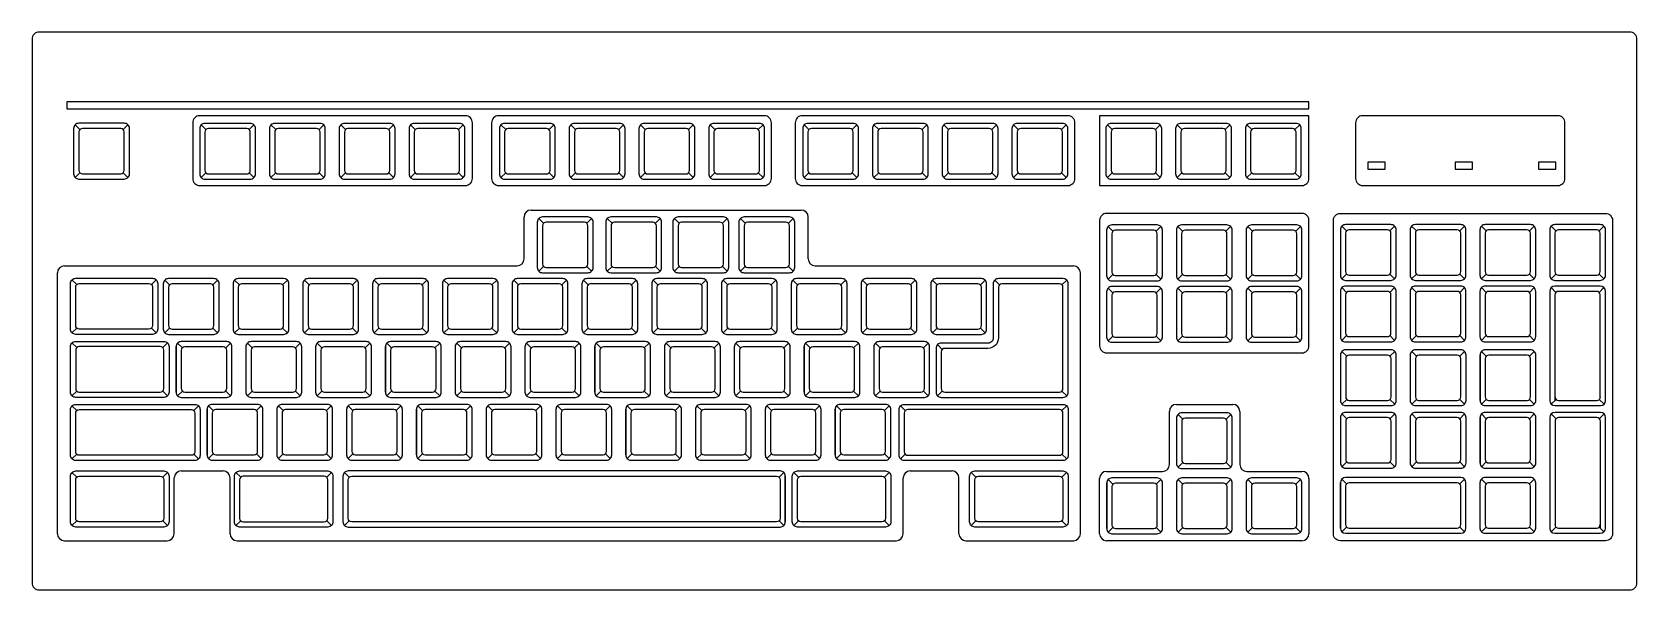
# Model space of a CAD drawing. Extents: x -388.927 to -388.467, y 3.059 to 3.219.
import ezdxf

# ---------------------------------------------------------------- set-up
doc = ezdxf.new("R2010")
doc.units = 0
doc.layers.get('0').update_dxf_attribs({"linetype": 'CONTINUOUS'})

msp = doc.modelspace()

# ---------------------------------------------------------------- linework, layer by layer
at = {"color": 0}
for p, q in [((-388.91365, 3.19059), (-388.915, 3.19194)), ((-388.90123, 3.19059), (-388.89988, 3.19194)), ((-388.87751, 3.19055), (-388.87887, 3.1919)), ((-388.8651, 3.19055), (-388.86375, 3.1919)), ((-388.85751, 3.19055), (-388.85887, 3.1919)), ((-388.8451, 3.19055), (-388.84375, 3.1919)), ((-388.83751, 3.19055), (-388.83887, 3.1919)), ((-388.8251, 3.19055), (-388.82375, 3.1919)), ((-388.81751, 3.19055), (-388.81887, 3.1919)), ((-388.8051, 3.19055), (-388.80375, 3.1919)), ((-388.7916, 3.19055), (-388.79295, 3.1919)), ((-388.77918, 3.19055), (-388.77783, 3.1919)), ((-388.7716, 3.19055), (-388.77295, 3.1919)), ((-388.75918, 3.19055), (-388.75783, 3.1919)), ((-388.7516, 3.19055), (-388.75295, 3.1919)), ((-388.73918, 3.19055), (-388.73783, 3.1919)), ((-388.7316, 3.19055), (-388.73295, 3.1919)), ((-388.71918, 3.19055), (-388.71783, 3.1919)), ((-388.70467, 3.19055), (-388.70603, 3.1919)), ((-388.69226, 3.19055), (-388.69091, 3.1919)), ((-388.68467, 3.19055), (-388.68603, 3.1919)), ((-388.67226, 3.19055), (-388.67091, 3.1919)), ((-388.66467, 3.19055), (-388.66603, 3.1919)), ((-388.65226, 3.19055), (-388.65091, 3.1919)), ((-388.64467, 3.19055), (-388.64603, 3.1919)), ((-388.63226, 3.19055), (-388.63091, 3.1919)), ((-388.61776, 3.19055), (-388.61912, 3.1919)), ((-388.60535, 3.19055), (-388.60399, 3.1919)), ((-388.59776, 3.19055), (-388.59912, 3.1919)), ((-388.58535, 3.19055), (-388.58399, 3.1919)), ((-388.57776, 3.19055), (-388.57912, 3.1919)), ((-388.56535, 3.19055), (-388.56399, 3.1919)), ((-388.91365, 3.17817), (-388.915, 3.17682)), ((-388.90123, 3.17817), (-388.89988, 3.17682)), ((-388.87751, 3.17813), (-388.87887, 3.17678)), ((-388.8651, 3.17813), (-388.86375, 3.17678)), ((-388.85751, 3.17813), (-388.85887, 3.17678)), ((-388.8451, 3.17813), (-388.84375, 3.17678)), ((-388.83751, 3.17813), (-388.83887, 3.17678)), ((-388.8251, 3.17813), (-388.82375, 3.17678)), ((-388.81751, 3.17813), (-388.81887, 3.17678)), ((-388.8051, 3.17813), (-388.80375, 3.17678)), ((-388.7916, 3.17813), (-388.79295, 3.17678)), ((-388.77918, 3.17813), (-388.77783, 3.17678)), ((-388.7716, 3.17813), (-388.77295, 3.17678)), ((-388.75918, 3.17813), (-388.75783, 3.17678)), ((-388.7516, 3.17813), (-388.75295, 3.17678)), ((-388.73918, 3.17813), (-388.73783, 3.17678)), ((-388.7316, 3.17813), (-388.73295, 3.17678)), ((-388.71918, 3.17813), (-388.71783, 3.17678)), ((-388.70467, 3.17813), (-388.70603, 3.17678)), ((-388.69226, 3.17813), (-388.69091, 3.17678)), ((-388.68467, 3.17813), (-388.68603, 3.17678)), ((-388.67226, 3.17813), (-388.67091, 3.17678)), ((-388.66467, 3.17813), (-388.66603, 3.17678)), ((-388.65226, 3.17813), (-388.65091, 3.17678)), ((-388.64467, 3.17813), (-388.64603, 3.17678)), ((-388.63226, 3.17813), (-388.63091, 3.17678)), ((-388.61776, 3.17813), (-388.61912, 3.17678)), ((-388.60535, 3.17813), (-388.60399, 3.17678)), ((-388.59776, 3.17813), (-388.59912, 3.17678)), ((-388.58535, 3.17813), (-388.58399, 3.17678)), ((-388.57776, 3.17813), (-388.57912, 3.17678)), ((-388.56535, 3.17813), (-388.56399, 3.17678)), ((-388.78633, 3.15348), (-388.78633, 3.16548)), ((-388.78433, 3.16748), (-388.70687, 3.16748)), ((-388.78074, 3.1637), (-388.78209, 3.16506)), ((-388.76832, 3.1637), (-388.76697, 3.16506)), ((-388.76112, 3.1637), (-388.76247, 3.16506)), ((-388.7487, 3.1637), (-388.74735, 3.16506)), ((-388.74187, 3.1637), (-388.74323, 3.16506)), ((-388.72946, 3.1637), (-388.72811, 3.16506)), ((-388.72296, 3.1637), (-388.72432, 3.16506)), ((-388.71055, 3.1637), (-388.70919, 3.16506)), ((-388.70487, 3.15348), (-388.70487, 3.16548)), ((-388.61755, 3.16141), (-388.61891, 3.16276)), ((-388.60514, 3.16141), (-388.60379, 3.16276)), ((-388.59755, 3.16141), (-388.59891, 3.16276)), ((-388.58514, 3.16141), (-388.58379, 3.16276)), ((-388.57755, 3.16141), (-388.57891, 3.16276)), ((-388.56514, 3.16141), (-388.56379, 3.16276)), ((-388.55055, 3.16153), (-388.55191, 3.16288)), ((-388.53814, 3.16153), (-388.53679, 3.16288)), ((-388.53055, 3.16153), (-388.53191, 3.16288)), ((-388.51814, 3.16153), (-388.51679, 3.16288)), ((-388.51055, 3.16153), (-388.51191, 3.16288)), ((-388.49814, 3.16153), (-388.49679, 3.16288)), ((-388.49055, 3.16153), (-388.49191, 3.16288)), ((-388.47814, 3.16153), (-388.47679, 3.16288)), ((-388.91808, 3.15148), (-388.78833, 3.15148)), ((-388.78074, 3.15129), (-388.78209, 3.14994)), ((-388.76832, 3.15129), (-388.76697, 3.14994)), ((-388.76112, 3.15129), (-388.76247, 3.14994)), ((-388.7487, 3.15129), (-388.74735, 3.14994)), ((-388.74187, 3.15129), (-388.74323, 3.14994)), ((-388.72946, 3.15129), (-388.72811, 3.14994)), ((-388.72296, 3.15129), (-388.72432, 3.14994)), ((-388.71055, 3.15129), (-388.70919, 3.14994)), ((-388.70287, 3.15148), (-388.62888, 3.15148)), ((-388.92008, 3.07465), (-388.92008, 3.14948)), ((-388.91455, 3.14613), (-388.91591, 3.14748)), ((-388.89314, 3.14613), (-388.89179, 3.14748)), ((-388.88794, 3.14604), (-388.8893, 3.14739)), ((-388.87553, 3.14604), (-388.87418, 3.14739)), ((-388.86794, 3.14604), (-388.8693, 3.14739)), ((-388.85553, 3.14604), (-388.85418, 3.14739)), ((-388.84794, 3.14604), (-388.8493, 3.14739)), ((-388.83553, 3.14604), (-388.83418, 3.14739)), ((-388.82794, 3.14604), (-388.8293, 3.14739)), ((-388.81553, 3.14604), (-388.81418, 3.14739)), ((-388.80794, 3.14604), (-388.8093, 3.14739)), ((-388.79553, 3.14604), (-388.79418, 3.14739)), ((-388.78794, 3.14604), (-388.7893, 3.14739)), ((-388.77553, 3.14604), (-388.77418, 3.14739)), ((-388.76794, 3.14604), (-388.7693, 3.14739)), ((-388.75553, 3.14604), (-388.75418, 3.14739)), ((-388.74794, 3.14604), (-388.7493, 3.14739)), ((-388.73553, 3.14604), (-388.73418, 3.14739)), ((-388.72794, 3.14604), (-388.7293, 3.14739)), ((-388.71553, 3.14604), (-388.71418, 3.14739)), ((-388.70794, 3.14604), (-388.7093, 3.14739)), ((-388.69553, 3.14604), (-388.69418, 3.14739)), ((-388.68794, 3.14604), (-388.6893, 3.14739)), ((-388.67553, 3.14604), (-388.67418, 3.14739)), ((-388.66794, 3.14604), (-388.6693, 3.14739)), ((-388.65553, 3.14604), (-388.65418, 3.14739)), ((-388.65141, 3.14739), (-388.65006, 3.14604)), ((-388.63079, 3.14739), (-388.63214, 3.14604)), ((-388.62688, 3.07465), (-388.62688, 3.14948)), ((-388.61755, 3.149), (-388.61891, 3.14764)), ((-388.60514, 3.149), (-388.60379, 3.14764)), ((-388.59755, 3.149), (-388.59891, 3.14764)), ((-388.58514, 3.149), (-388.58379, 3.14764)), ((-388.57755, 3.149), (-388.57891, 3.14764)), ((-388.56514, 3.149), (-388.56379, 3.14764)), ((-388.55055, 3.14911), (-388.55191, 3.14776)), ((-388.53814, 3.14911), (-388.53679, 3.14776)), ((-388.53055, 3.14911), (-388.53191, 3.14776)), ((-388.51814, 3.14911), (-388.51679, 3.14776)), ((-388.51055, 3.14911), (-388.51191, 3.14776)), ((-388.49814, 3.14911), (-388.49679, 3.14776)), ((-388.49055, 3.14911), (-388.49191, 3.14776)), ((-388.47814, 3.14911), (-388.47679, 3.14776)), ((-388.61755, 3.14376), (-388.61891, 3.14511)), ((-388.60514, 3.14376), (-388.60379, 3.14511)), ((-388.59755, 3.14376), (-388.59891, 3.14511)), ((-388.58514, 3.14376), (-388.58379, 3.14511)), ((-388.57755, 3.14376), (-388.57891, 3.14511)), ((-388.56514, 3.14376), (-388.56379, 3.14511)), ((-388.55055, 3.14387), (-388.55191, 3.14523)), ((-388.53814, 3.14387), (-388.53679, 3.14523)), ((-388.53055, 3.14387), (-388.53191, 3.14523)), ((-388.51814, 3.14387), (-388.51679, 3.14523)), ((-388.51055, 3.14387), (-388.51191, 3.14523)), ((-388.49814, 3.14387), (-388.49679, 3.14523)), ((-388.49235, 3.14417), (-388.49232, 3.11289)), ((-388.49055, 3.14387), (-388.49191, 3.14523)), ((-388.47785, 3.14567), (-388.49085, 3.14567)), ((-388.49085, 3.14317), (-388.49085, 3.11286)), ((-388.47885, 3.14417), (-388.48985, 3.14417)), ((-388.47814, 3.14387), (-388.47679, 3.14523)), ((-388.47785, 3.11367), (-388.47785, 3.14317)), ((-388.47635, 3.11262), (-388.47635, 3.14417)), ((-388.91455, 3.13362), (-388.91591, 3.13227)), ((-388.89314, 3.13362), (-388.89179, 3.13227)), ((-388.88794, 3.13362), (-388.8893, 3.13227)), ((-388.87553, 3.13362), (-388.87418, 3.13227)), ((-388.86794, 3.13362), (-388.8693, 3.13227)), ((-388.85553, 3.13362), (-388.85418, 3.13227)), ((-388.84794, 3.13362), (-388.8493, 3.13227)), ((-388.83553, 3.13362), (-388.83418, 3.13227)), ((-388.82794, 3.13362), (-388.8293, 3.13227)), ((-388.81553, 3.13362), (-388.81418, 3.13227)), ((-388.80794, 3.13362), (-388.8093, 3.13227)), ((-388.79553, 3.13362), (-388.79418, 3.13227)), ((-388.78794, 3.13362), (-388.7893, 3.13227)), ((-388.77553, 3.13362), (-388.77418, 3.13227)), ((-388.76794, 3.13362), (-388.7693, 3.13227)), ((-388.75553, 3.13362), (-388.75418, 3.13227)), ((-388.74794, 3.13362), (-388.7493, 3.13227)), ((-388.73553, 3.13362), (-388.73418, 3.13227)), ((-388.72794, 3.13362), (-388.7293, 3.13227)), ((-388.71553, 3.13362), (-388.71418, 3.13227)), ((-388.70794, 3.13362), (-388.7093, 3.13227)), ((-388.69553, 3.13362), (-388.69418, 3.13227)), ((-388.68794, 3.13362), (-388.6893, 3.13227)), ((-388.67553, 3.13362), (-388.67418, 3.13227)), ((-388.66794, 3.13362), (-388.6693, 3.13227)), ((-388.65553, 3.13362), (-388.65418, 3.13227)), ((-388.91455, 3.12804), (-388.91591, 3.12939)), ((-388.88989, 3.12804), (-388.88853, 3.12939)), ((-388.8861, 3.12833), (-388.8861, 3.11524)), ((-388.88428, 3.12796), (-388.88563, 3.12932)), ((-388.87186, 3.12796), (-388.87051, 3.12932)), ((-388.8661, 3.12833), (-388.8661, 3.11524)), ((-388.86428, 3.12796), (-388.86563, 3.12932)), ((-388.85186, 3.12796), (-388.85051, 3.12932)), ((-388.8461, 3.12833), (-388.8461, 3.11524)), ((-388.84428, 3.12796), (-388.84563, 3.12932)), ((-388.83186, 3.12796), (-388.83051, 3.12932)), ((-388.8261, 3.12833), (-388.8261, 3.11524)), ((-388.82428, 3.12796), (-388.82563, 3.12932)), ((-388.81186, 3.12796), (-388.81051, 3.12932)), ((-388.8061, 3.12833), (-388.8061, 3.11524)), ((-388.80428, 3.12796), (-388.80563, 3.12932)), ((-388.79186, 3.12796), (-388.79051, 3.12932)), ((-388.7861, 3.12833), (-388.7861, 3.11524)), ((-388.78428, 3.12796), (-388.78563, 3.12932)), ((-388.77186, 3.12796), (-388.77051, 3.12932)), ((-388.7661, 3.12833), (-388.7661, 3.11524)), ((-388.76428, 3.12796), (-388.76563, 3.12932)), ((-388.75186, 3.12796), (-388.75051, 3.12932)), ((-388.7461, 3.12833), (-388.7461, 3.11524)), ((-388.74428, 3.12796), (-388.74563, 3.12932)), ((-388.73186, 3.12796), (-388.73051, 3.12932)), ((-388.7261, 3.12833), (-388.7261, 3.11524)), ((-388.72428, 3.12796), (-388.72563, 3.12932)), ((-388.71186, 3.12796), (-388.71051, 3.12932)), ((-388.7061, 3.12833), (-388.7061, 3.11524)), ((-388.70428, 3.12796), (-388.70563, 3.12932)), ((-388.69186, 3.12796), (-388.69051, 3.12932)), ((-388.6861, 3.12833), (-388.6861, 3.11524)), ((-388.68428, 3.12796), (-388.68563, 3.12932)), ((-388.67186, 3.12796), (-388.67051, 3.12932)), ((-388.6678, 3.12888), (-388.66644, 3.12753)), ((-388.61755, 3.13134), (-388.61891, 3.12999)), ((-388.60514, 3.13134), (-388.60379, 3.12999)), ((-388.59755, 3.13134), (-388.59891, 3.12999)), ((-388.58514, 3.13134), (-388.58379, 3.12999)), ((-388.57755, 3.13134), (-388.57891, 3.12999)), ((-388.56514, 3.13134), (-388.56379, 3.12999)), ((-388.55055, 3.13146), (-388.55191, 3.13011)), ((-388.53814, 3.13146), (-388.53679, 3.13011)), ((-388.53055, 3.13146), (-388.53191, 3.13011)), ((-388.51814, 3.13146), (-388.51679, 3.13011)), ((-388.51055, 3.13146), (-388.51191, 3.13011)), ((-388.49814, 3.13146), (-388.49679, 3.13011)), ((-388.55235, 3.12596), (-388.55235, 3.11287)), ((-388.55053, 3.1256), (-388.55188, 3.12695)), ((-388.53812, 3.1256), (-388.53676, 3.12695)), ((-388.53235, 3.12596), (-388.53235, 3.11287)), ((-388.53053, 3.1256), (-388.53188, 3.12695)), ((-388.51812, 3.1256), (-388.51676, 3.12695)), ((-388.51235, 3.12596), (-388.51235, 3.11287)), ((-388.51053, 3.1256), (-388.51188, 3.12695)), ((-388.49812, 3.1256), (-388.49676, 3.12695)), ((-388.91455, 3.11553), (-388.91591, 3.11418)), ((-388.88989, 3.11553), (-388.88853, 3.11418)), ((-388.88428, 3.11555), (-388.88563, 3.1142)), ((-388.87186, 3.11555), (-388.87051, 3.1142)), ((-388.86428, 3.11555), (-388.86563, 3.1142)), ((-388.85186, 3.11555), (-388.85051, 3.1142)), ((-388.84428, 3.11555), (-388.84563, 3.1142)), ((-388.83186, 3.11555), (-388.83051, 3.1142)), ((-388.82428, 3.11555), (-388.82563, 3.1142)), ((-388.81186, 3.11555), (-388.81051, 3.1142)), ((-388.80428, 3.11555), (-388.80563, 3.1142)), ((-388.79186, 3.11555), (-388.79051, 3.1142)), ((-388.78428, 3.11555), (-388.78563, 3.1142)), ((-388.77186, 3.11555), (-388.77051, 3.1142)), ((-388.76428, 3.11555), (-388.76563, 3.1142)), ((-388.75186, 3.11555), (-388.75051, 3.1142)), ((-388.74428, 3.11555), (-388.74563, 3.1142)), ((-388.73186, 3.11555), (-388.73051, 3.1142)), ((-388.72428, 3.11555), (-388.72563, 3.1142)), ((-388.71186, 3.11555), (-388.71051, 3.1142)), ((-388.70428, 3.11555), (-388.70563, 3.1142)), ((-388.69186, 3.11555), (-388.69051, 3.1142)), ((-388.68428, 3.11555), (-388.68563, 3.1142)), ((-388.67186, 3.11555), (-388.67051, 3.1142)), ((-388.6678, 3.1142), (-388.66644, 3.11555)), ((-388.63079, 3.1142), (-388.63214, 3.11555)), ((-388.91455, 3.10995), (-388.91591, 3.1113)), ((-388.88099, 3.10995), (-388.87964, 3.1113)), ((-388.87722, 3.11033), (-388.87722, 3.09724)), ((-388.8754, 3.10997), (-388.87676, 3.11132)), ((-388.86299, 3.10997), (-388.86164, 3.11132)), ((-388.85722, 3.11033), (-388.85722, 3.09724)), ((-388.8554, 3.10997), (-388.85676, 3.11132)), ((-388.84299, 3.10997), (-388.84164, 3.11132)), ((-388.83722, 3.11033), (-388.83722, 3.09724)), ((-388.8354, 3.10997), (-388.83676, 3.11132)), ((-388.82299, 3.10997), (-388.82164, 3.11132)), ((-388.81722, 3.11033), (-388.81722, 3.09724)), ((-388.8154, 3.10997), (-388.81676, 3.11132)), ((-388.80299, 3.10997), (-388.80164, 3.11132)), ((-388.79722, 3.11033), (-388.79722, 3.09724)), ((-388.7954, 3.10997), (-388.79676, 3.11132)), ((-388.78299, 3.10997), (-388.78164, 3.11132)), ((-388.77722, 3.11033), (-388.77722, 3.09724)), ((-388.7754, 3.10997), (-388.77676, 3.11132)), ((-388.76299, 3.10997), (-388.76164, 3.11132)), ((-388.75722, 3.11033), (-388.75722, 3.09724)), ((-388.7554, 3.10997), (-388.75676, 3.11132)), ((-388.74299, 3.10997), (-388.74164, 3.11132)), ((-388.73722, 3.11033), (-388.73722, 3.09724)), ((-388.7354, 3.10997), (-388.73676, 3.11132)), ((-388.72299, 3.10997), (-388.72164, 3.11132)), ((-388.71722, 3.11033), (-388.71722, 3.09724)), ((-388.7154, 3.10997), (-388.71676, 3.11132)), ((-388.70299, 3.10997), (-388.70164, 3.11132)), ((-388.69722, 3.11033), (-388.69722, 3.09724)), ((-388.6954, 3.10997), (-388.69676, 3.11132)), ((-388.68299, 3.10997), (-388.68164, 3.11132)), ((-388.67706, 3.10995), (-388.67842, 3.1113)), ((-388.63214, 3.10995), (-388.63079, 3.1113)), ((-388.60135, 3.09453), (-388.60135, 3.10974)), ((-388.59935, 3.11174), (-388.58315, 3.11174)), ((-388.58115, 3.10974), (-388.58115, 3.09453)), ((-388.55053, 3.11318), (-388.55188, 3.11183)), ((-388.53812, 3.11318), (-388.53676, 3.11183)), ((-388.53053, 3.11318), (-388.53188, 3.11183)), ((-388.51812, 3.11318), (-388.51676, 3.11183)), ((-388.51053, 3.11318), (-388.51188, 3.11183)), ((-388.49812, 3.11318), (-388.49676, 3.11183)), ((-388.49053, 3.11318), (-388.49188, 3.11183)), ((-388.49082, 3.11139), (-388.47782, 3.11139)), ((-388.48982, 3.11289), (-388.47882, 3.11289)), ((-388.47812, 3.11318), (-388.47676, 3.11183)), ((-388.59935, 3.10789), (-388.59935, 3.0948)), ((-388.59753, 3.10753), (-388.59888, 3.10888)), ((-388.58512, 3.10753), (-388.58376, 3.10888)), ((-388.55235, 3.10801), (-388.55235, 3.09492)), ((-388.55053, 3.10764), (-388.55188, 3.109)), ((-388.53812, 3.10764), (-388.53676, 3.109)), ((-388.53235, 3.10801), (-388.53235, 3.09492)), ((-388.53053, 3.10764), (-388.53188, 3.109)), ((-388.51812, 3.10764), (-388.51676, 3.109)), ((-388.51235, 3.10801), (-388.51235, 3.09492)), ((-388.51053, 3.10764), (-388.51188, 3.109)), ((-388.49812, 3.10764), (-388.49676, 3.109)), ((-388.49232, 3.10794), (-388.49232, 3.076)), ((-388.49053, 3.10764), (-388.49188, 3.109)), ((-388.47782, 3.10944), (-388.49082, 3.10944)), ((-388.49082, 3.10694), (-388.49082, 3.07705)), ((-388.47882, 3.10794), (-388.48982, 3.10794)), ((-388.47812, 3.10764), (-388.47676, 3.109)), ((-388.47782, 3.07624), (-388.47782, 3.10694)), ((-388.47635, 3.07627), (-388.47632, 3.10794)), ((-388.91455, 3.09744), (-388.91591, 3.09609)), ((-388.88099, 3.09744), (-388.87964, 3.09609)), ((-388.8754, 3.09755), (-388.87676, 3.0962)), ((-388.86299, 3.09755), (-388.86164, 3.0962)), ((-388.8554, 3.09755), (-388.85676, 3.0962)), ((-388.84299, 3.09755), (-388.84164, 3.0962)), ((-388.8354, 3.09755), (-388.83676, 3.0962)), ((-388.82299, 3.09755), (-388.82164, 3.0962)), ((-388.8154, 3.09755), (-388.81676, 3.0962)), ((-388.80299, 3.09755), (-388.80164, 3.0962)), ((-388.7954, 3.09755), (-388.79676, 3.0962)), ((-388.78299, 3.09755), (-388.78164, 3.0962)), ((-388.7754, 3.09755), (-388.77676, 3.0962)), ((-388.76299, 3.09755), (-388.76164, 3.0962)), ((-388.7554, 3.09755), (-388.75676, 3.0962)), ((-388.74299, 3.09755), (-388.74164, 3.0962)), ((-388.7354, 3.09755), (-388.73676, 3.0962)), ((-388.72299, 3.09755), (-388.72164, 3.0962)), ((-388.7154, 3.09755), (-388.71676, 3.0962)), ((-388.70299, 3.09755), (-388.70164, 3.0962)), ((-388.6954, 3.09755), (-388.69676, 3.0962)), ((-388.68299, 3.09755), (-388.68164, 3.0962)), ((-388.67706, 3.09744), (-388.67842, 3.09609)), ((-388.63214, 3.09744), (-388.63079, 3.09609)), ((-388.91455, 3.09086), (-388.91591, 3.09221)), ((-388.88989, 3.09086), (-388.88853, 3.09221)), ((-388.88461, 3.09265), (-388.8726, 3.09265)), ((-388.86755, 3.09086), (-388.86891, 3.09221)), ((-388.84289, 3.09086), (-388.84153, 3.09221)), ((-388.83645, 3.09086), (-388.8378, 3.09221)), ((-388.71324, 3.09086), (-388.71189, 3.09221)), ((-388.70766, 3.09086), (-388.70901, 3.09221)), ((-388.68299, 3.09086), (-388.68164, 3.09221)), ((-388.67567, 3.09265), (-388.66366, 3.09265)), ((-388.65683, 3.09086), (-388.65818, 3.09221)), ((-388.63216, 3.09086), (-388.63081, 3.09221)), ((-388.61935, 3.09253), (-388.60335, 3.09253)), ((-388.59753, 3.09511), (-388.59888, 3.09376)), ((-388.58512, 3.09511), (-388.58376, 3.09376)), ((-388.57915, 3.09253), (-388.56335, 3.09253)), ((-388.55053, 3.09523), (-388.55188, 3.09388)), ((-388.53812, 3.09523), (-388.53676, 3.09388)), ((-388.53053, 3.09523), (-388.53188, 3.09388)), ((-388.51812, 3.09523), (-388.51676, 3.09388)), ((-388.51053, 3.09523), (-388.51188, 3.09388)), ((-388.49812, 3.09523), (-388.49676, 3.09388)), ((-388.88661, 3.07465), (-388.88661, 3.09065)), ((-388.8706, 3.07465), (-388.8706, 3.09065)), ((-388.71145, 3.09115), (-388.71145, 3.07806)), ((-388.67767, 3.07465), (-388.67767, 3.09065)), ((-388.66166, 3.07465), (-388.66166, 3.09065)), ((-388.62135, 3.07465), (-388.62135, 3.09053)), ((-388.61935, 3.08922), (-388.61935, 3.07613)), ((-388.61753, 3.08886), (-388.61888, 3.09021)), ((-388.60512, 3.08886), (-388.60376, 3.09021)), ((-388.59935, 3.08922), (-388.59935, 3.07613)), ((-388.59753, 3.08886), (-388.59888, 3.09021)), ((-388.58512, 3.08886), (-388.58376, 3.09021)), ((-388.57937, 3.08922), (-388.57937, 3.07613)), ((-388.57755, 3.08886), (-388.57891, 3.09021)), ((-388.56514, 3.08886), (-388.56379, 3.09021)), ((-388.56135, 3.09053), (-388.56135, 3.07465)), ((-388.55237, 3.08934), (-388.55237, 3.07625)), ((-388.55235, 3.08927), (-388.55235, 3.07627)), ((-388.55055, 3.08898), (-388.55191, 3.09033)), ((-388.51785, 3.09077), (-388.55085, 3.09077)), ((-388.55085, 3.08827), (-388.55085, 3.07727)), ((-388.51885, 3.08927), (-388.54985, 3.08927)), ((-388.51814, 3.08898), (-388.51679, 3.09033)), ((-388.51785, 3.07727), (-388.51785, 3.08827)), ((-388.51635, 3.07627), (-388.51635, 3.08927)), ((-388.51237, 3.08934), (-388.51237, 3.07625)), ((-388.51055, 3.08898), (-388.51191, 3.09033)), ((-388.49814, 3.08898), (-388.49679, 3.09033)), ((-388.91455, 3.07835), (-388.91591, 3.077)), ((-388.88989, 3.07835), (-388.88853, 3.077)), ((-388.86755, 3.07835), (-388.86891, 3.077)), ((-388.84289, 3.07835), (-388.84153, 3.077)), ((-388.83645, 3.07835), (-388.8378, 3.077)), ((-388.71324, 3.07835), (-388.71189, 3.077)), ((-388.70766, 3.07835), (-388.70901, 3.077)), ((-388.68299, 3.07835), (-388.68164, 3.077)), ((-388.65683, 3.07835), (-388.65818, 3.077)), ((-388.63216, 3.07835), (-388.63081, 3.077)), ((-388.61753, 3.07644), (-388.61888, 3.07509)), ((-388.60512, 3.07644), (-388.60376, 3.07509)), ((-388.59753, 3.07644), (-388.59888, 3.07509)), ((-388.58512, 3.07644), (-388.58376, 3.07509)), ((-388.57755, 3.07644), (-388.57891, 3.07509)), ((-388.56514, 3.07644), (-388.56379, 3.07509)), ((-388.55055, 3.07656), (-388.55191, 3.07521)), ((-388.55085, 3.07477), (-388.51785, 3.07477)), ((-388.54985, 3.07627), (-388.51885, 3.07627)), ((-388.51814, 3.07656), (-388.51679, 3.07521)), ((-388.51055, 3.07656), (-388.51191, 3.07521)), ((-388.49814, 3.07656), (-388.49679, 3.07521)), ((-388.49055, 3.07656), (-388.49191, 3.07521)), ((-388.49085, 3.07477), (-388.47785, 3.07477)), ((-388.48985, 3.07627), (-388.47885, 3.07627)), ((-388.47814, 3.07656), (-388.47679, 3.07521)), ((-388.91808, 3.07265), (-388.88861, 3.07265)), ((-388.8686, 3.07265), (-388.67967, 3.07265)), ((-388.65966, 3.07265), (-388.62888, 3.07265)), ((-388.56335, 3.07265), (-388.61935, 3.07265))]:
    msp.add_line(p, q, dxfattribs=at)
for points in [[(-388.92735, 3.21653), (-388.92735, 3.06053, 0.414214), (-388.92535, 3.05853), (-388.46935, 3.05853, 0.414214), (-388.46735, 3.06053), (-388.46735, 3.21653, 0.414214), (-388.46935, 3.21853), (-388.92535, 3.21853, 0.414214)], [(-388.80313, 3.19453), (-388.87932, 3.19453, 0.414214), (-388.88132, 3.19253), (-388.88132, 3.17653, 0.414214), (-388.87932, 3.17453), (-388.80313, 3.17453, 0.414214), (-388.80113, 3.17653), (-388.80113, 3.19253, 0.414214)], [(-388.71744, 3.19453), (-388.79363, 3.19453, 0.414214), (-388.79563, 3.19253), (-388.79563, 3.17653, 0.414214), (-388.79363, 3.17453), (-388.71744, 3.17453, 0.414214), (-388.71544, 3.17653), (-388.71544, 3.19253, 0.414214)], [(-388.63042, 3.19453), (-388.70661, 3.19453, 0.414214), (-388.70861, 3.19253), (-388.70861, 3.17653, 0.414214), (-388.70661, 3.17453), (-388.63042, 3.17453, 0.414214), (-388.62842, 3.17653), (-388.62842, 3.19253, 0.414214)], [(-388.56135, 3.19453), (-388.62135, 3.19453), (-388.62135, 3.17453), (-388.56335, 3.17453, 0.414214), (-388.56135, 3.17653)], [(-388.48997, 3.19453), (-388.54597, 3.19453, 0.414214), (-388.54797, 3.19253), (-388.54797, 3.17653, 0.414214), (-388.54597, 3.17453), (-388.48997, 3.17453, 0.414214), (-388.48797, 3.17653), (-388.48797, 3.19253, 0.414214)], [(-388.89944, 3.19088, 0.414214), (-388.90094, 3.19238), (-388.91394, 3.19238, 0.414214), (-388.91544, 3.19088), (-388.91544, 3.17788, 0.414214), (-388.91394, 3.17638), (-388.90094, 3.17638, 0.414214), (-388.89944, 3.17788)], [(-388.90194, 3.19088), (-388.91294, 3.19088, 0.414214), (-388.91394, 3.18988), (-388.91394, 3.17888, 0.414214), (-388.91294, 3.17788), (-388.90194, 3.17788, 0.414214), (-388.90094, 3.17888), (-388.90094, 3.18988, 0.414214)], [(-388.86331, 3.19084, 0.414214), (-388.86481, 3.19234), (-388.87781, 3.19234, 0.414214), (-388.87931, 3.19084), (-388.87931, 3.17784, 0.414214), (-388.87781, 3.17634), (-388.86481, 3.17634, 0.414214), (-388.86331, 3.17784)], [(-388.86581, 3.19084), (-388.87681, 3.19084, 0.414214), (-388.87781, 3.18984), (-388.87781, 3.17884, 0.414214), (-388.87681, 3.17784), (-388.86581, 3.17784, 0.414214), (-388.86481, 3.17884), (-388.86481, 3.18984, 0.414214)], [(-388.84331, 3.19084, 0.414214), (-388.84481, 3.19234), (-388.85781, 3.19234, 0.414214), (-388.85931, 3.19084), (-388.85931, 3.17784, 0.414214), (-388.85781, 3.17634), (-388.84481, 3.17634, 0.414214), (-388.84331, 3.17784)], [(-388.84581, 3.19084), (-388.85681, 3.19084, 0.414214), (-388.85781, 3.18984), (-388.85781, 3.17884, 0.414214), (-388.85681, 3.17784), (-388.84581, 3.17784, 0.414214), (-388.84481, 3.17884), (-388.84481, 3.18984, 0.414214)], [(-388.82331, 3.19084, 0.414214), (-388.82481, 3.19234), (-388.83781, 3.19234, 0.414214), (-388.83931, 3.19084), (-388.83931, 3.17784, 0.414214), (-388.83781, 3.17634), (-388.82481, 3.17634, 0.414214), (-388.82331, 3.17784)], [(-388.82581, 3.19084), (-388.83681, 3.19084, 0.414214), (-388.83781, 3.18984), (-388.83781, 3.17884, 0.414214), (-388.83681, 3.17784), (-388.82581, 3.17784, 0.414214), (-388.82481, 3.17884), (-388.82481, 3.18984, 0.414214)], [(-388.80331, 3.19084, 0.414214), (-388.80481, 3.19234), (-388.81781, 3.19234, 0.414214), (-388.81931, 3.19084), (-388.81931, 3.17784, 0.414214), (-388.81781, 3.17634), (-388.80481, 3.17634, 0.414214), (-388.80331, 3.17784)], [(-388.80581, 3.19084), (-388.81681, 3.19084, 0.414214), (-388.81781, 3.18984), (-388.81781, 3.17884, 0.414214), (-388.81681, 3.17784), (-388.80581, 3.17784, 0.414214), (-388.80481, 3.17884), (-388.80481, 3.18984, 0.414214)], [(-388.77739, 3.19084, 0.414214), (-388.77889, 3.19234), (-388.79189, 3.19234, 0.414214), (-388.79339, 3.19084), (-388.79339, 3.17784, 0.414214), (-388.79189, 3.17634), (-388.77889, 3.17634, 0.414214), (-388.77739, 3.17784)], [(-388.77989, 3.19084), (-388.79089, 3.19084, 0.414214), (-388.79189, 3.18984), (-388.79189, 3.17884, 0.414214), (-388.79089, 3.17784), (-388.77989, 3.17784, 0.414214), (-388.77889, 3.17884), (-388.77889, 3.18984, 0.414214)], [(-388.75739, 3.19084, 0.414214), (-388.75889, 3.19234), (-388.77189, 3.19234, 0.414214), (-388.77339, 3.19084), (-388.77339, 3.17784, 0.414214), (-388.77189, 3.17634), (-388.75889, 3.17634, 0.414214), (-388.75739, 3.17784)], [(-388.75989, 3.19084), (-388.77089, 3.19084, 0.414214), (-388.77189, 3.18984), (-388.77189, 3.17884, 0.414214), (-388.77089, 3.17784), (-388.75989, 3.17784, 0.414214), (-388.75889, 3.17884), (-388.75889, 3.18984, 0.414214)], [(-388.73739, 3.19084, 0.414214), (-388.73889, 3.19234), (-388.75189, 3.19234, 0.414214), (-388.75339, 3.19084), (-388.75339, 3.17784, 0.414214), (-388.75189, 3.17634), (-388.73889, 3.17634, 0.414214), (-388.73739, 3.17784)], [(-388.73989, 3.19084), (-388.75089, 3.19084, 0.414214), (-388.75189, 3.18984), (-388.75189, 3.17884, 0.414214), (-388.75089, 3.17784), (-388.73989, 3.17784, 0.414214), (-388.73889, 3.17884), (-388.73889, 3.18984, 0.414214)], [(-388.71739, 3.19084, 0.414214), (-388.71889, 3.19234), (-388.73189, 3.19234, 0.414214), (-388.73339, 3.19084), (-388.73339, 3.17784, 0.414214), (-388.73189, 3.17634), (-388.71889, 3.17634, 0.414214), (-388.71739, 3.17784)], [(-388.71989, 3.19084), (-388.73089, 3.19084, 0.414214), (-388.73189, 3.18984), (-388.73189, 3.17884, 0.414214), (-388.73089, 3.17784), (-388.71989, 3.17784, 0.414214), (-388.71889, 3.17884), (-388.71889, 3.18984, 0.414214)], [(-388.69047, 3.19084, 0.414214), (-388.69197, 3.19234), (-388.70497, 3.19234, 0.414214), (-388.70647, 3.19084), (-388.70647, 3.17784, 0.414214), (-388.70497, 3.17634), (-388.69197, 3.17634, 0.414214), (-388.69047, 3.17784)], [(-388.69297, 3.19084), (-388.70397, 3.19084, 0.414214), (-388.70497, 3.18984), (-388.70497, 3.17884, 0.414214), (-388.70397, 3.17784), (-388.69297, 3.17784, 0.414214), (-388.69197, 3.17884), (-388.69197, 3.18984, 0.414214)], [(-388.67047, 3.19084, 0.414214), (-388.67197, 3.19234), (-388.68497, 3.19234, 0.414214), (-388.68647, 3.19084), (-388.68647, 3.17784, 0.414214), (-388.68497, 3.17634), (-388.67197, 3.17634, 0.414214), (-388.67047, 3.17784)], [(-388.67297, 3.19084), (-388.68397, 3.19084, 0.414214), (-388.68497, 3.18984), (-388.68497, 3.17884, 0.414214), (-388.68397, 3.17784), (-388.67297, 3.17784, 0.414214), (-388.67197, 3.17884), (-388.67197, 3.18984, 0.414214)], [(-388.65047, 3.19084, 0.414214), (-388.65197, 3.19234), (-388.66497, 3.19234, 0.414214), (-388.66647, 3.19084), (-388.66647, 3.17784, 0.414214), (-388.66497, 3.17634), (-388.65197, 3.17634, 0.414214), (-388.65047, 3.17784)], [(-388.65297, 3.19084), (-388.66397, 3.19084, 0.414214), (-388.66497, 3.18984), (-388.66497, 3.17884, 0.414214), (-388.66397, 3.17784), (-388.65297, 3.17784, 0.414214), (-388.65197, 3.17884), (-388.65197, 3.18984, 0.414214)], [(-388.63047, 3.19084, 0.414214), (-388.63197, 3.19234), (-388.64497, 3.19234, 0.414214), (-388.64647, 3.19084), (-388.64647, 3.17784, 0.414214), (-388.64497, 3.17634), (-388.63197, 3.17634, 0.414214), (-388.63047, 3.17784)], [(-388.63297, 3.19084), (-388.64397, 3.19084, 0.414214), (-388.64497, 3.18984), (-388.64497, 3.17884, 0.414214), (-388.64397, 3.17784), (-388.63297, 3.17784, 0.414214), (-388.63197, 3.17884), (-388.63197, 3.18984, 0.414214)], [(-388.60356, 3.19084, 0.414214), (-388.60506, 3.19234), (-388.61806, 3.19234, 0.414214), (-388.61956, 3.19084), (-388.61956, 3.17784, 0.414214), (-388.61806, 3.17634), (-388.60506, 3.17634, 0.414214), (-388.60356, 3.17784)], [(-388.60606, 3.19084), (-388.61706, 3.19084, 0.414214), (-388.61806, 3.18984), (-388.61806, 3.17884, 0.414214), (-388.61706, 3.17784), (-388.60606, 3.17784, 0.414214), (-388.60506, 3.17884), (-388.60506, 3.18984, 0.414214)], [(-388.58356, 3.19084, 0.414214), (-388.58506, 3.19234), (-388.59806, 3.19234, 0.414214), (-388.59956, 3.19084), (-388.59956, 3.17784, 0.414214), (-388.59806, 3.17634), (-388.58506, 3.17634, 0.414214), (-388.58356, 3.17784)], [(-388.58606, 3.19084), (-388.59706, 3.19084, 0.414214), (-388.59806, 3.18984), (-388.59806, 3.17884, 0.414214), (-388.59706, 3.17784), (-388.58606, 3.17784, 0.414214), (-388.58506, 3.17884), (-388.58506, 3.18984, 0.414214)], [(-388.56356, 3.19084, 0.414214), (-388.56506, 3.19234), (-388.57806, 3.19234, 0.414214), (-388.57956, 3.19084), (-388.57956, 3.17784, 0.414214), (-388.57806, 3.17634), (-388.56506, 3.17634, 0.414214), (-388.56356, 3.17784)], [(-388.56606, 3.19084), (-388.57706, 3.19084, 0.414214), (-388.57806, 3.18984), (-388.57806, 3.17884, 0.414214), (-388.57706, 3.17784), (-388.56606, 3.17784, 0.414214), (-388.56506, 3.17884), (-388.56506, 3.18984, 0.414214)], [(-388.76653, 3.164, 0.414214), (-388.76803, 3.1655), (-388.78103, 3.1655, 0.414214), (-388.78253, 3.164), (-388.78253, 3.151, 0.414214), (-388.78103, 3.1495), (-388.76803, 3.1495, 0.414214), (-388.76653, 3.151)], [(-388.74691, 3.164, 0.414214), (-388.74841, 3.1655), (-388.76141, 3.1655, 0.414214), (-388.76291, 3.164), (-388.76291, 3.151, 0.414214), (-388.76141, 3.1495), (-388.74841, 3.1495, 0.414214), (-388.74691, 3.151)], [(-388.72767, 3.164, 0.414214), (-388.72917, 3.1655), (-388.74217, 3.1655, 0.414214), (-388.74367, 3.164), (-388.74367, 3.151, 0.414214), (-388.74217, 3.1495), (-388.72917, 3.1495, 0.414214), (-388.72767, 3.151)], [(-388.70875, 3.164, 0.414214), (-388.71025, 3.1655), (-388.72325, 3.1655, 0.414214), (-388.72475, 3.164), (-388.72475, 3.151, 0.414214), (-388.72325, 3.1495), (-388.71025, 3.1495, 0.414214), (-388.70875, 3.151)], [(-388.56335, 3.16653), (-388.61935, 3.16653, 0.414214), (-388.62135, 3.16453), (-388.62135, 3.12853, 0.414214), (-388.61935, 3.12653), (-388.56335, 3.12653, 0.414214), (-388.56135, 3.12853), (-388.56135, 3.16453, 0.414214)], [(-388.47635, 3.07262), (-388.55235, 3.07262, -0.414214), (-388.55435, 3.07462), (-388.55435, 3.16453, -0.414214), (-388.55235, 3.16653), (-388.47635, 3.16653, -0.414214), (-388.47435, 3.16453), (-388.47435, 3.07462, -0.414214)], [(-388.76903, 3.164), (-388.78003, 3.164, 0.414214), (-388.78103, 3.163), (-388.78103, 3.152, 0.414214), (-388.78003, 3.151), (-388.76903, 3.151, 0.414214), (-388.76803, 3.152), (-388.76803, 3.163, 0.414214)], [(-388.74941, 3.164), (-388.76041, 3.164, 0.414214), (-388.76141, 3.163), (-388.76141, 3.152, 0.414214), (-388.76041, 3.151), (-388.74941, 3.151, 0.414214), (-388.74841, 3.152), (-388.74841, 3.163, 0.414214)], [(-388.73017, 3.164), (-388.74117, 3.164, 0.414214), (-388.74217, 3.163), (-388.74217, 3.152, 0.414214), (-388.74117, 3.151), (-388.73017, 3.151, 0.414214), (-388.72917, 3.152), (-388.72917, 3.163, 0.414214)], [(-388.71125, 3.164), (-388.72225, 3.164, 0.414214), (-388.72325, 3.163), (-388.72325, 3.152, 0.414214), (-388.72225, 3.151), (-388.71125, 3.151, 0.414214), (-388.71025, 3.152), (-388.71025, 3.163, 0.414214)], [(-388.60335, 3.1617, 0.414214), (-388.60485, 3.1632), (-388.61785, 3.1632, 0.414214), (-388.61935, 3.1617), (-388.61935, 3.1487, 0.414214), (-388.61785, 3.1472), (-388.60485, 3.1472, 0.414214), (-388.60335, 3.1487)], [(-388.60585, 3.1617), (-388.61685, 3.1617, 0.414214), (-388.61785, 3.1607), (-388.61785, 3.1497, 0.414214), (-388.61685, 3.1487), (-388.60585, 3.1487, 0.414214), (-388.60485, 3.1497), (-388.60485, 3.1607, 0.414214)], [(-388.58335, 3.1617, 0.414214), (-388.58485, 3.1632), (-388.59785, 3.1632, 0.414214), (-388.59935, 3.1617), (-388.59935, 3.1487, 0.414214), (-388.59785, 3.1472), (-388.58485, 3.1472, 0.414214), (-388.58335, 3.1487)], [(-388.58585, 3.1617), (-388.59685, 3.1617, 0.414214), (-388.59785, 3.1607), (-388.59785, 3.1497, 0.414214), (-388.59685, 3.1487), (-388.58585, 3.1487, 0.414214), (-388.58485, 3.1497), (-388.58485, 3.1607, 0.414214)], [(-388.56335, 3.1617, 0.414214), (-388.56485, 3.1632), (-388.57785, 3.1632, 0.414214), (-388.57935, 3.1617), (-388.57935, 3.1487, 0.414214), (-388.57785, 3.1472), (-388.56485, 3.1472, 0.414214), (-388.56335, 3.1487)], [(-388.56585, 3.1617), (-388.57685, 3.1617, 0.414214), (-388.57785, 3.1607), (-388.57785, 3.1497, 0.414214), (-388.57685, 3.1487), (-388.56585, 3.1487, 0.414214), (-388.56485, 3.1497), (-388.56485, 3.1607, 0.414214)], [(-388.53635, 3.16182, 0.414214), (-388.53785, 3.16332), (-388.55085, 3.16332, 0.414214), (-388.55235, 3.16182), (-388.55235, 3.14882, 0.414214), (-388.55085, 3.14732), (-388.53785, 3.14732, 0.414214), (-388.53635, 3.14882)], [(-388.53885, 3.16182), (-388.54985, 3.16182, 0.414214), (-388.55085, 3.16082), (-388.55085, 3.14982, 0.414214), (-388.54985, 3.14882), (-388.53885, 3.14882, 0.414214), (-388.53785, 3.14982), (-388.53785, 3.16082, 0.414214)], [(-388.51635, 3.16182, 0.414214), (-388.51785, 3.16332), (-388.53085, 3.16332, 0.414214), (-388.53235, 3.16182), (-388.53235, 3.14882, 0.414214), (-388.53085, 3.14732), (-388.51785, 3.14732, 0.414214), (-388.51635, 3.14882)], [(-388.51885, 3.16182), (-388.52985, 3.16182, 0.414214), (-388.53085, 3.16082), (-388.53085, 3.14982, 0.414214), (-388.52985, 3.14882), (-388.51885, 3.14882, 0.414214), (-388.51785, 3.14982), (-388.51785, 3.16082, 0.414214)], [(-388.49635, 3.16182, 0.414214), (-388.49785, 3.16332), (-388.51085, 3.16332, 0.414214), (-388.51235, 3.16182), (-388.51235, 3.14882, 0.414214), (-388.51085, 3.14732), (-388.49785, 3.14732, 0.414214), (-388.49635, 3.14882)], [(-388.49885, 3.16182), (-388.50985, 3.16182, 0.414214), (-388.51085, 3.16082), (-388.51085, 3.14982, 0.414214), (-388.50985, 3.14882), (-388.49885, 3.14882, 0.414214), (-388.49785, 3.14982), (-388.49785, 3.16082, 0.414214)], [(-388.47635, 3.16182, 0.414214), (-388.47785, 3.16332), (-388.49085, 3.16332, 0.414214), (-388.49235, 3.16182), (-388.49235, 3.14882, 0.414214), (-388.49085, 3.14732), (-388.47785, 3.14732, 0.414214), (-388.47635, 3.14882)], [(-388.47885, 3.16182), (-388.48985, 3.16182, 0.414214), (-388.49085, 3.16082), (-388.49085, 3.14982, 0.414214), (-388.48985, 3.14882), (-388.47885, 3.14882, 0.414214), (-388.47785, 3.14982), (-388.47785, 3.16082, 0.414214)], [(-388.91485, 3.14792), (-388.89285, 3.14792, -0.414214), (-388.89135, 3.14642), (-388.89135, 3.13333, -0.414214), (-388.89285, 3.13183), (-388.91485, 3.13183, -0.414214), (-388.91635, 3.13333), (-388.91635, 3.14642, -0.414214)], [(-388.89285, 3.14542), (-388.89285, 3.13433, -0.414214), (-388.89385, 3.13333), (-388.91385, 3.13333, -0.414214), (-388.91485, 3.13433), (-388.91485, 3.14542, -0.414214), (-388.91385, 3.14642), (-388.89385, 3.14642, -0.414214)], [(-388.87374, 3.14633, 0.414214), (-388.87524, 3.14783), (-388.88824, 3.14783, 0.414214), (-388.88974, 3.14633), (-388.88974, 3.13333, 0.414214), (-388.88824, 3.13183), (-388.87524, 3.13183, 0.414214), (-388.87374, 3.13333)], [(-388.85374, 3.14633, 0.414214), (-388.85524, 3.14783), (-388.86824, 3.14783, 0.414214), (-388.86974, 3.14633), (-388.86974, 3.13333, 0.414214), (-388.86824, 3.13183), (-388.85524, 3.13183, 0.414214), (-388.85374, 3.13333)], [(-388.83374, 3.14633, 0.414214), (-388.83524, 3.14783), (-388.84824, 3.14783, 0.414214), (-388.84974, 3.14633), (-388.84974, 3.13333, 0.414214), (-388.84824, 3.13183), (-388.83524, 3.13183, 0.414214), (-388.83374, 3.13333)], [(-388.81374, 3.14633, 0.414214), (-388.81524, 3.14783), (-388.82824, 3.14783, 0.414214), (-388.82974, 3.14633), (-388.82974, 3.13333, 0.414214), (-388.82824, 3.13183), (-388.81524, 3.13183, 0.414214), (-388.81374, 3.13333)], [(-388.79374, 3.14633, 0.414214), (-388.79524, 3.14783), (-388.80824, 3.14783, 0.414214), (-388.80974, 3.14633), (-388.80974, 3.13333, 0.414214), (-388.80824, 3.13183), (-388.79524, 3.13183, 0.414214), (-388.79374, 3.13333)], [(-388.77374, 3.14633, 0.414214), (-388.77524, 3.14783), (-388.78824, 3.14783, 0.414214), (-388.78974, 3.14633), (-388.78974, 3.13333, 0.414214), (-388.78824, 3.13183), (-388.77524, 3.13183, 0.414214), (-388.77374, 3.13333)], [(-388.75374, 3.14633, 0.414214), (-388.75524, 3.14783), (-388.76824, 3.14783, 0.414214), (-388.76974, 3.14633), (-388.76974, 3.13333, 0.414214), (-388.76824, 3.13183), (-388.75524, 3.13183, 0.414214), (-388.75374, 3.13333)], [(-388.73374, 3.14633, 0.414214), (-388.73524, 3.14783), (-388.74824, 3.14783, 0.414214), (-388.74974, 3.14633), (-388.74974, 3.13333, 0.414214), (-388.74824, 3.13183), (-388.73524, 3.13183, 0.414214), (-388.73374, 3.13333)], [(-388.71374, 3.14633, 0.414214), (-388.71524, 3.14783), (-388.72824, 3.14783, 0.414214), (-388.72974, 3.14633), (-388.72974, 3.13333, 0.414214), (-388.72824, 3.13183), (-388.71524, 3.13183, 0.414214), (-388.71374, 3.13333)], [(-388.69374, 3.14633, 0.414214), (-388.69524, 3.14783), (-388.70824, 3.14783, 0.414214), (-388.70974, 3.14633), (-388.70974, 3.13333, 0.414214), (-388.70824, 3.13183), (-388.69524, 3.13183, 0.414214), (-388.69374, 3.13333)], [(-388.67374, 3.14633, 0.414214), (-388.67524, 3.14783), (-388.68824, 3.14783, 0.414214), (-388.68974, 3.14633), (-388.68974, 3.13333, 0.414214), (-388.68824, 3.13183), (-388.67524, 3.13183, 0.414214), (-388.67374, 3.13333)], [(-388.65374, 3.14633, 0.414214), (-388.65524, 3.14783), (-388.66824, 3.14783, 0.414214), (-388.66974, 3.14633), (-388.66974, 3.13333, 0.414214), (-388.66824, 3.13183), (-388.65524, 3.13183, 0.414214), (-388.65374, 3.13333)], [(-388.66674, 3.11376), (-388.63185, 3.11376, 0.414214), (-388.63035, 3.11526), (-388.63035, 3.14633, 0.414214), (-388.63185, 3.14783), (-388.65035, 3.14783, 0.414214), (-388.65185, 3.14633), (-388.65185, 3.13082, -0.414214), (-388.65335, 3.12932), (-388.66674, 3.12932, 0.414214), (-388.66824, 3.12782), (-388.66824, 3.11526, 0.414214)], [(-388.87624, 3.14633), (-388.88724, 3.14633, 0.414214), (-388.88824, 3.14533), (-388.88824, 3.13433, 0.414214), (-388.88724, 3.13333), (-388.87624, 3.13333, 0.414214), (-388.87524, 3.13433), (-388.87524, 3.14533, 0.414214)], [(-388.85624, 3.14633), (-388.86724, 3.14633, 0.414214), (-388.86824, 3.14533), (-388.86824, 3.13433, 0.414214), (-388.86724, 3.13333), (-388.85624, 3.13333, 0.414214), (-388.85524, 3.13433), (-388.85524, 3.14533, 0.414214)], [(-388.83624, 3.14633), (-388.84724, 3.14633, 0.414214), (-388.84824, 3.14533), (-388.84824, 3.13433, 0.414214), (-388.84724, 3.13333), (-388.83624, 3.13333, 0.414214), (-388.83524, 3.13433), (-388.83524, 3.14533, 0.414214)], [(-388.81624, 3.14633), (-388.82724, 3.14633, 0.414214), (-388.82824, 3.14533), (-388.82824, 3.13433, 0.414214), (-388.82724, 3.13333), (-388.81624, 3.13333, 0.414214), (-388.81524, 3.13433), (-388.81524, 3.14533, 0.414214)], [(-388.79624, 3.14633), (-388.80724, 3.14633, 0.414214), (-388.80824, 3.14533), (-388.80824, 3.13433, 0.414214), (-388.80724, 3.13333), (-388.79624, 3.13333, 0.414214), (-388.79524, 3.13433), (-388.79524, 3.14533, 0.414214)], [(-388.77624, 3.14633), (-388.78724, 3.14633, 0.414214), (-388.78824, 3.14533), (-388.78824, 3.13433, 0.414214), (-388.78724, 3.13333), (-388.77624, 3.13333, 0.414214), (-388.77524, 3.13433), (-388.77524, 3.14533, 0.414214)], [(-388.75624, 3.14633), (-388.76724, 3.14633, 0.414214), (-388.76824, 3.14533), (-388.76824, 3.13433, 0.414214), (-388.76724, 3.13333), (-388.75624, 3.13333, 0.414214), (-388.75524, 3.13433), (-388.75524, 3.14533, 0.414214)], [(-388.73624, 3.14633), (-388.74724, 3.14633, 0.414214), (-388.74824, 3.14533), (-388.74824, 3.13433, 0.414214), (-388.74724, 3.13333), (-388.73624, 3.13333, 0.414214), (-388.73524, 3.13433), (-388.73524, 3.14533, 0.414214)], [(-388.71624, 3.14633), (-388.72724, 3.14633, 0.414214), (-388.72824, 3.14533), (-388.72824, 3.13433, 0.414214), (-388.72724, 3.13333), (-388.71624, 3.13333, 0.414214), (-388.71524, 3.13433), (-388.71524, 3.14533, 0.414214)], [(-388.69624, 3.14633), (-388.70724, 3.14633, 0.414214), (-388.70824, 3.14533), (-388.70824, 3.13433, 0.414214), (-388.70724, 3.13333), (-388.69624, 3.13333, 0.414214), (-388.69524, 3.13433), (-388.69524, 3.14533, 0.414214)], [(-388.67624, 3.14633), (-388.68724, 3.14633, 0.414214), (-388.68824, 3.14533), (-388.68824, 3.13433, 0.414214), (-388.68724, 3.13333), (-388.67624, 3.13333, 0.414214), (-388.67524, 3.13433), (-388.67524, 3.14533, 0.414214)], [(-388.65624, 3.14633), (-388.66724, 3.14633, 0.414214), (-388.66824, 3.14533), (-388.66824, 3.13433, 0.414214), (-388.66724, 3.13333), (-388.65624, 3.13333, 0.414214), (-388.65524, 3.13433), (-388.65524, 3.14533, 0.414214)], [(-388.66574, 3.11526), (-388.63285, 3.11526, 0.414214), (-388.63185, 3.11626), (-388.63185, 3.14533, 0.414214), (-388.63285, 3.14633), (-388.64935, 3.14633, 0.414214), (-388.65035, 3.14533), (-388.65035, 3.13082, -0.414214), (-388.65335, 3.12782), (-388.66574, 3.12782, 0.414214), (-388.66674, 3.12682), (-388.66674, 3.11626, 0.414214)], [(-388.60335, 3.14405, 0.414214), (-388.60485, 3.14555), (-388.61785, 3.14555, 0.414214), (-388.61935, 3.14405), (-388.61935, 3.13105, 0.414214), (-388.61785, 3.12955), (-388.60485, 3.12955, 0.414214), (-388.60335, 3.13105)], [(-388.60585, 3.14405), (-388.61685, 3.14405, 0.414214), (-388.61785, 3.14305), (-388.61785, 3.13205, 0.414214), (-388.61685, 3.13105), (-388.60585, 3.13105, 0.414214), (-388.60485, 3.13205), (-388.60485, 3.14305, 0.414214)], [(-388.58335, 3.14405, 0.414214), (-388.58485, 3.14555), (-388.59785, 3.14555, 0.414214), (-388.59935, 3.14405), (-388.59935, 3.13105, 0.414214), (-388.59785, 3.12955), (-388.58485, 3.12955, 0.414214), (-388.58335, 3.13105)], [(-388.58585, 3.14405), (-388.59685, 3.14405, 0.414214), (-388.59785, 3.14305), (-388.59785, 3.13205, 0.414214), (-388.59685, 3.13105), (-388.58585, 3.13105, 0.414214), (-388.58485, 3.13205), (-388.58485, 3.14305, 0.414214)], [(-388.56335, 3.14405, 0.414214), (-388.56485, 3.14555), (-388.57785, 3.14555, 0.414214), (-388.57935, 3.14405), (-388.57935, 3.13105, 0.414214), (-388.57785, 3.12955), (-388.56485, 3.12955, 0.414214), (-388.56335, 3.13105)], [(-388.56585, 3.14405), (-388.57685, 3.14405, 0.414214), (-388.57785, 3.14305), (-388.57785, 3.13205, 0.414214), (-388.57685, 3.13105), (-388.56585, 3.13105, 0.414214), (-388.56485, 3.13205), (-388.56485, 3.14305, 0.414214)], [(-388.53635, 3.14417, 0.414214), (-388.53785, 3.14567), (-388.55085, 3.14567, 0.414214), (-388.55235, 3.14417), (-388.55235, 3.13117, 0.414214), (-388.55085, 3.12967), (-388.53785, 3.12967, 0.414214), (-388.53635, 3.13117)], [(-388.53885, 3.14417), (-388.54985, 3.14417, 0.414214), (-388.55085, 3.14317), (-388.55085, 3.13217, 0.414214), (-388.54985, 3.13117), (-388.53885, 3.13117, 0.414214), (-388.53785, 3.13217), (-388.53785, 3.14317, 0.414214)], [(-388.51635, 3.14417, 0.414214), (-388.51785, 3.14567), (-388.53085, 3.14567, 0.414214), (-388.53235, 3.14417), (-388.53235, 3.13117, 0.414214), (-388.53085, 3.12967), (-388.51785, 3.12967, 0.414214), (-388.51635, 3.13117)], [(-388.51885, 3.14417), (-388.52985, 3.14417, 0.414214), (-388.53085, 3.14317), (-388.53085, 3.13217, 0.414214), (-388.52985, 3.13117), (-388.51885, 3.13117, 0.414214), (-388.51785, 3.13217), (-388.51785, 3.14317, 0.414214)], [(-388.49635, 3.14417, 0.414214), (-388.49785, 3.14567), (-388.51085, 3.14567, 0.414214), (-388.51235, 3.14417), (-388.51235, 3.13117, 0.414214), (-388.51085, 3.12967), (-388.49785, 3.12967, 0.414214), (-388.49635, 3.13117)], [(-388.49885, 3.14417), (-388.50985, 3.14417, 0.414214), (-388.51085, 3.14317), (-388.51085, 3.13217, 0.414214), (-388.50985, 3.13117), (-388.49885, 3.13117, 0.414214), (-388.49785, 3.13217), (-388.49785, 3.14317, 0.414214)], [(-388.91635, 3.11524), (-388.91635, 3.12833, -0.414214), (-388.91485, 3.12983), (-388.8896, 3.12983, -0.414214), (-388.8881, 3.12833), (-388.8881, 3.11524, -0.414214), (-388.8896, 3.11374), (-388.91485, 3.11374, -0.414214)], [(-388.8906, 3.12833), (-388.91385, 3.12833, 0.414214), (-388.91485, 3.12733), (-388.91485, 3.11624, 0.414214), (-388.91385, 3.11524), (-388.8906, 3.11524, 0.414214), (-388.8896, 3.11624), (-388.8896, 3.12733, 0.414214)], [(-388.87007, 3.12826, 0.414214), (-388.87157, 3.12976), (-388.88457, 3.12976, 0.414214), (-388.88607, 3.12826), (-388.88607, 3.11526, 0.414214), (-388.88457, 3.11376), (-388.87157, 3.11376, 0.414214), (-388.87007, 3.11526)], [(-388.87257, 3.12826), (-388.88357, 3.12826, 0.414214), (-388.88457, 3.12726), (-388.88457, 3.11626, 0.414214), (-388.88357, 3.11526), (-388.87257, 3.11526, 0.414214), (-388.87157, 3.11626), (-388.87157, 3.12726, 0.414214)], [(-388.85007, 3.12826, 0.414214), (-388.85157, 3.12976), (-388.86457, 3.12976, 0.414214), (-388.86607, 3.12826), (-388.86607, 3.11526, 0.414214), (-388.86457, 3.11376), (-388.85157, 3.11376, 0.414214), (-388.85007, 3.11526)], [(-388.85257, 3.12826), (-388.86357, 3.12826, 0.414214), (-388.86457, 3.12726), (-388.86457, 3.11626, 0.414214), (-388.86357, 3.11526), (-388.85257, 3.11526, 0.414214), (-388.85157, 3.11626), (-388.85157, 3.12726, 0.414214)], [(-388.83007, 3.12826, 0.414214), (-388.83157, 3.12976), (-388.84457, 3.12976, 0.414214), (-388.84607, 3.12826), (-388.84607, 3.11526, 0.414214), (-388.84457, 3.11376), (-388.83157, 3.11376, 0.414214), (-388.83007, 3.11526)], [(-388.83257, 3.12826), (-388.84357, 3.12826, 0.414214), (-388.84457, 3.12726), (-388.84457, 3.11626, 0.414214), (-388.84357, 3.11526), (-388.83257, 3.11526, 0.414214), (-388.83157, 3.11626), (-388.83157, 3.12726, 0.414214)], [(-388.81007, 3.12826, 0.414214), (-388.81157, 3.12976), (-388.82457, 3.12976, 0.414214), (-388.82607, 3.12826), (-388.82607, 3.11526, 0.414214), (-388.82457, 3.11376), (-388.81157, 3.11376, 0.414214), (-388.81007, 3.11526)], [(-388.81257, 3.12826), (-388.82357, 3.12826, 0.414214), (-388.82457, 3.12726), (-388.82457, 3.11626, 0.414214), (-388.82357, 3.11526), (-388.81257, 3.11526, 0.414214), (-388.81157, 3.11626), (-388.81157, 3.12726, 0.414214)], [(-388.79007, 3.12826, 0.414214), (-388.79157, 3.12976), (-388.80457, 3.12976, 0.414214), (-388.80607, 3.12826), (-388.80607, 3.11526, 0.414214), (-388.80457, 3.11376), (-388.79157, 3.11376, 0.414214), (-388.79007, 3.11526)], [(-388.79257, 3.12826), (-388.80357, 3.12826, 0.414214), (-388.80457, 3.12726), (-388.80457, 3.11626, 0.414214), (-388.80357, 3.11526), (-388.79257, 3.11526, 0.414214), (-388.79157, 3.11626), (-388.79157, 3.12726, 0.414214)], [(-388.77007, 3.12826, 0.414214), (-388.77157, 3.12976), (-388.78457, 3.12976, 0.414214), (-388.78607, 3.12826), (-388.78607, 3.11526, 0.414214), (-388.78457, 3.11376), (-388.77157, 3.11376, 0.414214), (-388.77007, 3.11526)], [(-388.77257, 3.12826), (-388.78357, 3.12826, 0.414214), (-388.78457, 3.12726), (-388.78457, 3.11626, 0.414214), (-388.78357, 3.11526), (-388.77257, 3.11526, 0.414214), (-388.77157, 3.11626), (-388.77157, 3.12726, 0.414214)], [(-388.75007, 3.12826, 0.414214), (-388.75157, 3.12976), (-388.76457, 3.12976, 0.414214), (-388.76607, 3.12826), (-388.76607, 3.11526, 0.414214), (-388.76457, 3.11376), (-388.75157, 3.11376, 0.414214), (-388.75007, 3.11526)], [(-388.75257, 3.12826), (-388.76357, 3.12826, 0.414214), (-388.76457, 3.12726), (-388.76457, 3.11626, 0.414214), (-388.76357, 3.11526), (-388.75257, 3.11526, 0.414214), (-388.75157, 3.11626), (-388.75157, 3.12726, 0.414214)], [(-388.73007, 3.12826, 0.414214), (-388.73157, 3.12976), (-388.74457, 3.12976, 0.414214), (-388.74607, 3.12826), (-388.74607, 3.11526, 0.414214), (-388.74457, 3.11376), (-388.73157, 3.11376, 0.414214), (-388.73007, 3.11526)], [(-388.73257, 3.12826), (-388.74357, 3.12826, 0.414214), (-388.74457, 3.12726), (-388.74457, 3.11626, 0.414214), (-388.74357, 3.11526), (-388.73257, 3.11526, 0.414214), (-388.73157, 3.11626), (-388.73157, 3.12726, 0.414214)], [(-388.71007, 3.12826, 0.414214), (-388.71157, 3.12976), (-388.72457, 3.12976, 0.414214), (-388.72607, 3.12826), (-388.72607, 3.11526, 0.414214), (-388.72457, 3.11376), (-388.71157, 3.11376, 0.414214), (-388.71007, 3.11526)], [(-388.71257, 3.12826), (-388.72357, 3.12826, 0.414214), (-388.72457, 3.12726), (-388.72457, 3.11626, 0.414214), (-388.72357, 3.11526), (-388.71257, 3.11526, 0.414214), (-388.71157, 3.11626), (-388.71157, 3.12726, 0.414214)], [(-388.69007, 3.12826, 0.414214), (-388.69157, 3.12976), (-388.70457, 3.12976, 0.414214), (-388.70607, 3.12826), (-388.70607, 3.11526, 0.414214), (-388.70457, 3.11376), (-388.69157, 3.11376, 0.414214), (-388.69007, 3.11526)], [(-388.69257, 3.12826), (-388.70357, 3.12826, 0.414214), (-388.70457, 3.12726), (-388.70457, 3.11626, 0.414214), (-388.70357, 3.11526), (-388.69257, 3.11526, 0.414214), (-388.69157, 3.11626), (-388.69157, 3.12726, 0.414214)], [(-388.67007, 3.12826, 0.414214), (-388.67157, 3.12976), (-388.68457, 3.12976, 0.414214), (-388.68607, 3.12826), (-388.68607, 3.11526, 0.414214), (-388.68457, 3.11376), (-388.67157, 3.11376, 0.414214), (-388.67007, 3.11526)], [(-388.67257, 3.12826), (-388.68357, 3.12826, 0.414214), (-388.68457, 3.12726), (-388.68457, 3.11626, 0.414214), (-388.68357, 3.11526), (-388.67257, 3.11526, 0.414214), (-388.67157, 3.11626), (-388.67157, 3.12726, 0.414214)], [(-388.53632, 3.12589, 0.414214), (-388.53782, 3.12739), (-388.55082, 3.12739, 0.414214), (-388.55232, 3.12589), (-388.55232, 3.11289, 0.414214), (-388.55082, 3.11139), (-388.53782, 3.11139, 0.414214), (-388.53632, 3.11289)], [(-388.53882, 3.12589), (-388.54982, 3.12589, 0.414214), (-388.55082, 3.12489), (-388.55082, 3.11389, 0.414214), (-388.54982, 3.11289), (-388.53882, 3.11289, 0.414214), (-388.53782, 3.11389), (-388.53782, 3.12489, 0.414214)], [(-388.51632, 3.12589, 0.414214), (-388.51782, 3.12739), (-388.53082, 3.12739, 0.414214), (-388.53232, 3.12589), (-388.53232, 3.11289, 0.414214), (-388.53082, 3.11139), (-388.51782, 3.11139, 0.414214), (-388.51632, 3.11289)], [(-388.51882, 3.12589), (-388.52982, 3.12589, 0.414214), (-388.53082, 3.12489), (-388.53082, 3.11389, 0.414214), (-388.52982, 3.11289), (-388.51882, 3.11289, 0.414214), (-388.51782, 3.11389), (-388.51782, 3.12489, 0.414214)], [(-388.49632, 3.12589, 0.414214), (-388.49782, 3.12739), (-388.51082, 3.12739, 0.414214), (-388.51232, 3.12589), (-388.51232, 3.11289, 0.414214), (-388.51082, 3.11139), (-388.49782, 3.11139, 0.414214), (-388.49632, 3.11289)], [(-388.49882, 3.12589), (-388.50982, 3.12589, 0.414214), (-388.51082, 3.12489), (-388.51082, 3.11389, 0.414214), (-388.50982, 3.11289), (-388.49882, 3.11289, 0.414214), (-388.49782, 3.11389), (-388.49782, 3.12489, 0.414214)], [(-388.91635, 3.09715), (-388.91635, 3.11024, -0.414214), (-388.91485, 3.11174), (-388.8807, 3.11174, -0.414214), (-388.8792, 3.11024), (-388.8792, 3.09715, -0.414214), (-388.8807, 3.09565), (-388.91485, 3.09565, -0.414214)], [(-388.8807, 3.10924), (-388.8807, 3.09815, -0.414214), (-388.8817, 3.09715), (-388.91385, 3.09715, -0.414214), (-388.91485, 3.09815), (-388.91485, 3.10924, -0.414214), (-388.91385, 3.11024), (-388.8817, 3.11024, -0.414214)], [(-388.8612, 3.11026, 0.414214), (-388.8627, 3.11176), (-388.8757, 3.11176, 0.414214), (-388.8772, 3.11026), (-388.8772, 3.09726, 0.414214), (-388.8757, 3.09576), (-388.8627, 3.09576, 0.414214), (-388.8612, 3.09726)], [(-388.8637, 3.11026), (-388.8747, 3.11026, 0.414214), (-388.8757, 3.10926), (-388.8757, 3.09826, 0.414214), (-388.8747, 3.09726), (-388.8637, 3.09726, 0.414214), (-388.8627, 3.09826), (-388.8627, 3.10926, 0.414214)], [(-388.8412, 3.11026, 0.414214), (-388.8427, 3.11176), (-388.8557, 3.11176, 0.414214), (-388.8572, 3.11026), (-388.8572, 3.09726, 0.414214), (-388.8557, 3.09576), (-388.8427, 3.09576, 0.414214), (-388.8412, 3.09726)], [(-388.8437, 3.11026), (-388.8547, 3.11026, 0.414214), (-388.8557, 3.10926), (-388.8557, 3.09826, 0.414214), (-388.8547, 3.09726), (-388.8437, 3.09726, 0.414214), (-388.8427, 3.09826), (-388.8427, 3.10926, 0.414214)], [(-388.8212, 3.11026, 0.414214), (-388.8227, 3.11176), (-388.8357, 3.11176, 0.414214), (-388.8372, 3.11026), (-388.8372, 3.09726, 0.414214), (-388.8357, 3.09576), (-388.8227, 3.09576, 0.414214), (-388.8212, 3.09726)], [(-388.8237, 3.11026), (-388.8347, 3.11026, 0.414214), (-388.8357, 3.10926), (-388.8357, 3.09826, 0.414214), (-388.8347, 3.09726), (-388.8237, 3.09726, 0.414214), (-388.8227, 3.09826), (-388.8227, 3.10926, 0.414214)], [(-388.8012, 3.11026, 0.414214), (-388.8027, 3.11176), (-388.8157, 3.11176, 0.414214), (-388.8172, 3.11026), (-388.8172, 3.09726, 0.414214), (-388.8157, 3.09576), (-388.8027, 3.09576, 0.414214), (-388.8012, 3.09726)], [(-388.8037, 3.11026), (-388.8147, 3.11026, 0.414214), (-388.8157, 3.10926), (-388.8157, 3.09826, 0.414214), (-388.8147, 3.09726), (-388.8037, 3.09726, 0.414214), (-388.8027, 3.09826), (-388.8027, 3.10926, 0.414214)], [(-388.7812, 3.11026, 0.414214), (-388.7827, 3.11176), (-388.7957, 3.11176, 0.414214), (-388.7972, 3.11026), (-388.7972, 3.09726, 0.414214), (-388.7957, 3.09576), (-388.7827, 3.09576, 0.414214), (-388.7812, 3.09726)], [(-388.7837, 3.11026), (-388.7947, 3.11026, 0.414214), (-388.7957, 3.10926), (-388.7957, 3.09826, 0.414214), (-388.7947, 3.09726), (-388.7837, 3.09726, 0.414214), (-388.7827, 3.09826), (-388.7827, 3.10926, 0.414214)], [(-388.7612, 3.11026, 0.414214), (-388.7627, 3.11176), (-388.7757, 3.11176, 0.414214), (-388.7772, 3.11026), (-388.7772, 3.09726, 0.414214), (-388.7757, 3.09576), (-388.7627, 3.09576, 0.414214), (-388.7612, 3.09726)], [(-388.7637, 3.11026), (-388.7747, 3.11026, 0.414214), (-388.7757, 3.10926), (-388.7757, 3.09826, 0.414214), (-388.7747, 3.09726), (-388.7637, 3.09726, 0.414214), (-388.7627, 3.09826), (-388.7627, 3.10926, 0.414214)], [(-388.7412, 3.11026, 0.414214), (-388.7427, 3.11176), (-388.7557, 3.11176, 0.414214), (-388.7572, 3.11026), (-388.7572, 3.09726, 0.414214), (-388.7557, 3.09576), (-388.7427, 3.09576, 0.414214), (-388.7412, 3.09726)], [(-388.7437, 3.11026), (-388.7547, 3.11026, 0.414214), (-388.7557, 3.10926), (-388.7557, 3.09826, 0.414214), (-388.7547, 3.09726), (-388.7437, 3.09726, 0.414214), (-388.7427, 3.09826), (-388.7427, 3.10926, 0.414214)], [(-388.7212, 3.11026, 0.414214), (-388.7227, 3.11176), (-388.7357, 3.11176, 0.414214), (-388.7372, 3.11026), (-388.7372, 3.09726, 0.414214), (-388.7357, 3.09576), (-388.7227, 3.09576, 0.414214), (-388.7212, 3.09726)], [(-388.7237, 3.11026), (-388.7347, 3.11026, 0.414214), (-388.7357, 3.10926), (-388.7357, 3.09826, 0.414214), (-388.7347, 3.09726), (-388.7237, 3.09726, 0.414214), (-388.7227, 3.09826), (-388.7227, 3.10926, 0.414214)], [(-388.7012, 3.11026, 0.414214), (-388.7027, 3.11176), (-388.7157, 3.11176, 0.414214), (-388.7172, 3.11026), (-388.7172, 3.09726, 0.414214), (-388.7157, 3.09576), (-388.7027, 3.09576, 0.414214), (-388.7012, 3.09726)], [(-388.7037, 3.11026), (-388.7147, 3.11026, 0.414214), (-388.7157, 3.10926), (-388.7157, 3.09826, 0.414214), (-388.7147, 3.09726), (-388.7037, 3.09726, 0.414214), (-388.7027, 3.09826), (-388.7027, 3.10926, 0.414214)], [(-388.6812, 3.11026, 0.414214), (-388.6827, 3.11176), (-388.6957, 3.11176, 0.414214), (-388.6972, 3.11026), (-388.6972, 3.09726, 0.414214), (-388.6957, 3.09576), (-388.6827, 3.09576, 0.414214), (-388.6812, 3.09726)], [(-388.6837, 3.11026), (-388.6947, 3.11026, 0.414214), (-388.6957, 3.10926), (-388.6957, 3.09826, 0.414214), (-388.6947, 3.09726), (-388.6837, 3.09726, 0.414214), (-388.6827, 3.09826), (-388.6827, 3.10926, 0.414214)], [(-388.67885, 3.11024, -0.414214), (-388.67735, 3.11174), (-388.63185, 3.11174, -0.414214), (-388.63035, 3.11024), (-388.63035, 3.09715, -0.414214), (-388.63185, 3.09565), (-388.67735, 3.09565, -0.414214), (-388.67885, 3.09715)], [(-388.67735, 3.10924), (-388.67735, 3.09815, 0.414214), (-388.67635, 3.09715), (-388.63285, 3.09715, 0.414214), (-388.63185, 3.09815), (-388.63185, 3.10924, 0.414214), (-388.63285, 3.11024), (-388.67635, 3.11024, 0.414214)], [(-388.58332, 3.10782, 0.414214), (-388.58482, 3.10932), (-388.59782, 3.10932, 0.414214), (-388.59932, 3.10782), (-388.59932, 3.09482, 0.414214), (-388.59782, 3.09332), (-388.58482, 3.09332, 0.414214), (-388.58332, 3.09482)], [(-388.58582, 3.10782), (-388.59682, 3.10782, 0.414214), (-388.59782, 3.10682), (-388.59782, 3.09582, 0.414214), (-388.59682, 3.09482), (-388.58582, 3.09482, 0.414214), (-388.58482, 3.09582), (-388.58482, 3.10682, 0.414214)], [(-388.53632, 3.10794, 0.414214), (-388.53782, 3.10944), (-388.55082, 3.10944, 0.414214), (-388.55232, 3.10794), (-388.55232, 3.09494, 0.414214), (-388.55082, 3.09344), (-388.53782, 3.09344, 0.414214), (-388.53632, 3.09494)], [(-388.53882, 3.10794), (-388.54982, 3.10794, 0.414214), (-388.55082, 3.10694), (-388.55082, 3.09594, 0.414214), (-388.54982, 3.09494), (-388.53882, 3.09494, 0.414214), (-388.53782, 3.09594), (-388.53782, 3.10694, 0.414214)], [(-388.51632, 3.10794, 0.414214), (-388.51782, 3.10944), (-388.53082, 3.10944, 0.414214), (-388.53232, 3.10794), (-388.53232, 3.09494, 0.414214), (-388.53082, 3.09344), (-388.51782, 3.09344, 0.414214), (-388.51632, 3.09494)], [(-388.51882, 3.10794), (-388.52982, 3.10794, 0.414214), (-388.53082, 3.10694), (-388.53082, 3.09594, 0.414214), (-388.52982, 3.09494), (-388.51882, 3.09494, 0.414214), (-388.51782, 3.09594), (-388.51782, 3.10694, 0.414214)], [(-388.49632, 3.10794, 0.414214), (-388.49782, 3.10944), (-388.51082, 3.10944, 0.414214), (-388.51232, 3.10794), (-388.51232, 3.09494, 0.414214), (-388.51082, 3.09344), (-388.49782, 3.09344, 0.414214), (-388.49632, 3.09494)], [(-388.49882, 3.10794), (-388.50982, 3.10794, 0.414214), (-388.51082, 3.10694), (-388.51082, 3.09594, 0.414214), (-388.50982, 3.09494), (-388.49882, 3.09494, 0.414214), (-388.49782, 3.09594), (-388.49782, 3.10694, 0.414214)], [(-388.91485, 3.09265), (-388.8896, 3.09265, -0.414214), (-388.8881, 3.09115), (-388.8881, 3.07806, -0.414214), (-388.8896, 3.07656), (-388.91485, 3.07656, -0.414214), (-388.91635, 3.07806), (-388.91635, 3.09115, -0.414214)], [(-388.8411, 3.07806, -0.414214), (-388.8426, 3.07656), (-388.86785, 3.07656, -0.414214), (-388.86935, 3.07806), (-388.86935, 3.09115, -0.414214), (-388.86785, 3.09265), (-388.8426, 3.09265, -0.414214), (-388.8411, 3.09115)], [(-388.71145, 3.07806), (-388.71145, 3.09115, 0.414214), (-388.71295, 3.09265), (-388.83674, 3.09265, 0.414214), (-388.83824, 3.09115), (-388.83824, 3.07806, 0.414214), (-388.83674, 3.07656), (-388.71295, 3.07656, 0.414214)], [(-388.70795, 3.09265), (-388.6827, 3.09265, -0.414214), (-388.6812, 3.09115), (-388.6812, 3.07806, -0.414214), (-388.6827, 3.07656), (-388.70795, 3.07656, -0.414214), (-388.70945, 3.07806), (-388.70945, 3.09115, -0.414214)], [(-388.65712, 3.09265), (-388.63187, 3.09265, -0.414214), (-388.63037, 3.09115), (-388.63037, 3.07806, -0.414214), (-388.63187, 3.07656), (-388.65712, 3.07656, -0.414214), (-388.65862, 3.07806), (-388.65862, 3.09115, -0.414214)], [(-388.8896, 3.09015), (-388.8896, 3.07906, -0.414214), (-388.8906, 3.07806), (-388.91385, 3.07806, -0.414214), (-388.91485, 3.07906), (-388.91485, 3.09015, -0.414214), (-388.91385, 3.09115), (-388.8906, 3.09115, -0.414214)], [(-388.8436, 3.09115), (-388.86685, 3.09115, 0.414214), (-388.86785, 3.09015), (-388.86785, 3.07906, 0.414214), (-388.86685, 3.07806), (-388.8436, 3.07806, 0.414214), (-388.8426, 3.07906), (-388.8426, 3.09015, 0.414214)], [(-388.83674, 3.07906), (-388.83674, 3.09015, -0.414214), (-388.83574, 3.09115), (-388.71395, 3.09115, -0.414214), (-388.71295, 3.09015), (-388.71295, 3.07906, -0.414214), (-388.71395, 3.07806), (-388.83574, 3.07806, -0.414214)], [(-388.6827, 3.09015), (-388.6827, 3.07906, -0.414214), (-388.6837, 3.07806), (-388.70695, 3.07806, -0.414214), (-388.70795, 3.07906), (-388.70795, 3.09015, -0.414214), (-388.70695, 3.09115), (-388.6837, 3.09115, -0.414214)], [(-388.63187, 3.09015), (-388.63187, 3.07906, -0.414214), (-388.63287, 3.07806), (-388.65612, 3.07806, -0.414214), (-388.65712, 3.07906), (-388.65712, 3.09015, -0.414214), (-388.65612, 3.09115), (-388.63287, 3.09115, -0.414214)], [(-388.60332, 3.08915, 0.414214), (-388.60482, 3.09065), (-388.61782, 3.09065, 0.414214), (-388.61932, 3.08915), (-388.61932, 3.07615, 0.414214), (-388.61782, 3.07465), (-388.60482, 3.07465, 0.414214), (-388.60332, 3.07615)], [(-388.60582, 3.08915), (-388.61682, 3.08915, 0.414214), (-388.61782, 3.08815), (-388.61782, 3.07715, 0.414214), (-388.61682, 3.07615), (-388.60582, 3.07615, 0.414214), (-388.60482, 3.07715), (-388.60482, 3.08815, 0.414214)], [(-388.58332, 3.08915, 0.414214), (-388.58482, 3.09065), (-388.59782, 3.09065, 0.414214), (-388.59932, 3.08915), (-388.59932, 3.07615, 0.414214), (-388.59782, 3.07465), (-388.58482, 3.07465, 0.414214), (-388.58332, 3.07615)], [(-388.58582, 3.08915), (-388.59682, 3.08915, 0.414214), (-388.59782, 3.08815), (-388.59782, 3.07715, 0.414214), (-388.59682, 3.07615), (-388.58582, 3.07615, 0.414214), (-388.58482, 3.07715), (-388.58482, 3.08815, 0.414214)], [(-388.56335, 3.08915, 0.414214), (-388.56485, 3.09065), (-388.57785, 3.09065, 0.414214), (-388.57935, 3.08915), (-388.57935, 3.07615, 0.414214), (-388.57785, 3.07465), (-388.56485, 3.07465, 0.414214), (-388.56335, 3.07615)], [(-388.56585, 3.08915), (-388.57685, 3.08915, 0.414214), (-388.57785, 3.08815), (-388.57785, 3.07715, 0.414214), (-388.57685, 3.07615), (-388.56585, 3.07615, 0.414214), (-388.56485, 3.07715), (-388.56485, 3.08815, 0.414214)], [(-388.49635, 3.08927, 0.414214), (-388.49785, 3.09077), (-388.51085, 3.09077, 0.414214), (-388.51235, 3.08927), (-388.51235, 3.07627, 0.414214), (-388.51085, 3.07477), (-388.49785, 3.07477, 0.414214), (-388.49635, 3.07627)], [(-388.49885, 3.08927), (-388.50985, 3.08927, 0.414214), (-388.51085, 3.08827), (-388.51085, 3.07727, 0.414214), (-388.50985, 3.07627), (-388.49885, 3.07627, 0.414214), (-388.49785, 3.07727), (-388.49785, 3.08827, 0.414214)]]:
    msp.add_lwpolyline(points, format="xyb", close=True, dxfattribs=at)
for points in [[(-388.91735, 3.19653), (-388.56135, 3.19653), (-388.56135, 3.19853), (-388.91735, 3.19853)], [(-388.54448, 3.1812), (-388.54448, 3.1792), (-388.53948, 3.1792), (-388.53948, 3.1812)], [(-388.51946, 3.1812), (-388.51946, 3.1792), (-388.51446, 3.1792), (-388.51446, 3.1812)], [(-388.49557, 3.1812), (-388.49557, 3.1792), (-388.49057, 3.1792), (-388.49057, 3.1812)]]:
    msp.add_lwpolyline(points, close=True, dxfattribs=at)
for centre, radius, start, end in [((-388.78433, 3.16548), 0.002, 90, 180), ((-388.70687, 3.16548), 0.002, 0, 90), ((-388.91808, 3.14948), 0.002, 90, 180), ((-388.78833, 3.15348), 0.002, 270, 0), ((-388.70287, 3.15348), 0.002, 180, 270), ((-388.62888, 3.14948), 0.002, 0, 90), ((-388.49085, 3.14417), 0.0015, 90, 180), ((-388.48985, 3.14317), 0.001, 90, 180), ((-388.47885, 3.14317), 0.001, 360, 90), ((-388.47785, 3.14417), 0.0015, 360, 90), ((-388.59935, 3.10974), 0.002, 90, 180), ((-388.58315, 3.10974), 0.002, 360, 90), ((-388.49082, 3.11289), 0.0015, 180, 270), ((-388.48982, 3.11389), 0.001, 180, 270), ((-388.47882, 3.11389), 0.001, 270, 0), ((-388.47782, 3.11289), 0.0015, 270, 360), ((-388.49082, 3.10794), 0.0015, 90, 180), ((-388.48982, 3.10694), 0.001, 90, 180), ((-388.47882, 3.10694), 0.001, 0, 90), ((-388.47782, 3.10794), 0.0015, 360, 90), ((-388.88461, 3.09065), 0.002, 90, 180), ((-388.8726, 3.09065), 0.002, 0, 90), ((-388.67567, 3.09065), 0.002, 90, 180), ((-388.66366, 3.09065), 0.002, 0, 90), ((-388.61935, 3.09053), 0.002, 90, 180), ((-388.60335, 3.09453), 0.002, 270, 0), ((-388.57915, 3.09453), 0.002, 180, 270), ((-388.56335, 3.09053), 0.002, 360, 90), ((-388.55085, 3.08927), 0.0015, 90, 180), ((-388.54985, 3.08827), 0.001, 90, 180), ((-388.51885, 3.08827), 0.001, 360, 90), ((-388.51785, 3.08927), 0.0015, 0, 90), ((-388.91808, 3.07465), 0.002, 180, 270), ((-388.88861, 3.07465), 0.002, 270, 0), ((-388.8686, 3.07465), 0.002, 180, 270), ((-388.67967, 3.07465), 0.002, 270, 0), ((-388.65966, 3.07465), 0.002, 180, 270), ((-388.62888, 3.07465), 0.002, 270, 0), ((-388.61935, 3.07465), 0.002, 180, 270), ((-388.56335, 3.07465), 0.002, 270, 0), ((-388.55085, 3.07627), 0.0015, 180, 270), ((-388.54985, 3.07727), 0.001, 180, 270), ((-388.51885, 3.07727), 0.001, 270, 0), ((-388.51785, 3.07627), 0.0015, 270, 360), ((-388.49085, 3.07627), 0.0015, 180, 270), ((-388.48985, 3.07727), 0.001, 180, 270), ((-388.47885, 3.07727), 0.001, 270, 360), ((-388.47785, 3.07627), 0.0015, 270, 0)]:
    msp.add_arc(centre, radius, start, end, dxfattribs=at)

doc.saveas('drawing.dxf')
